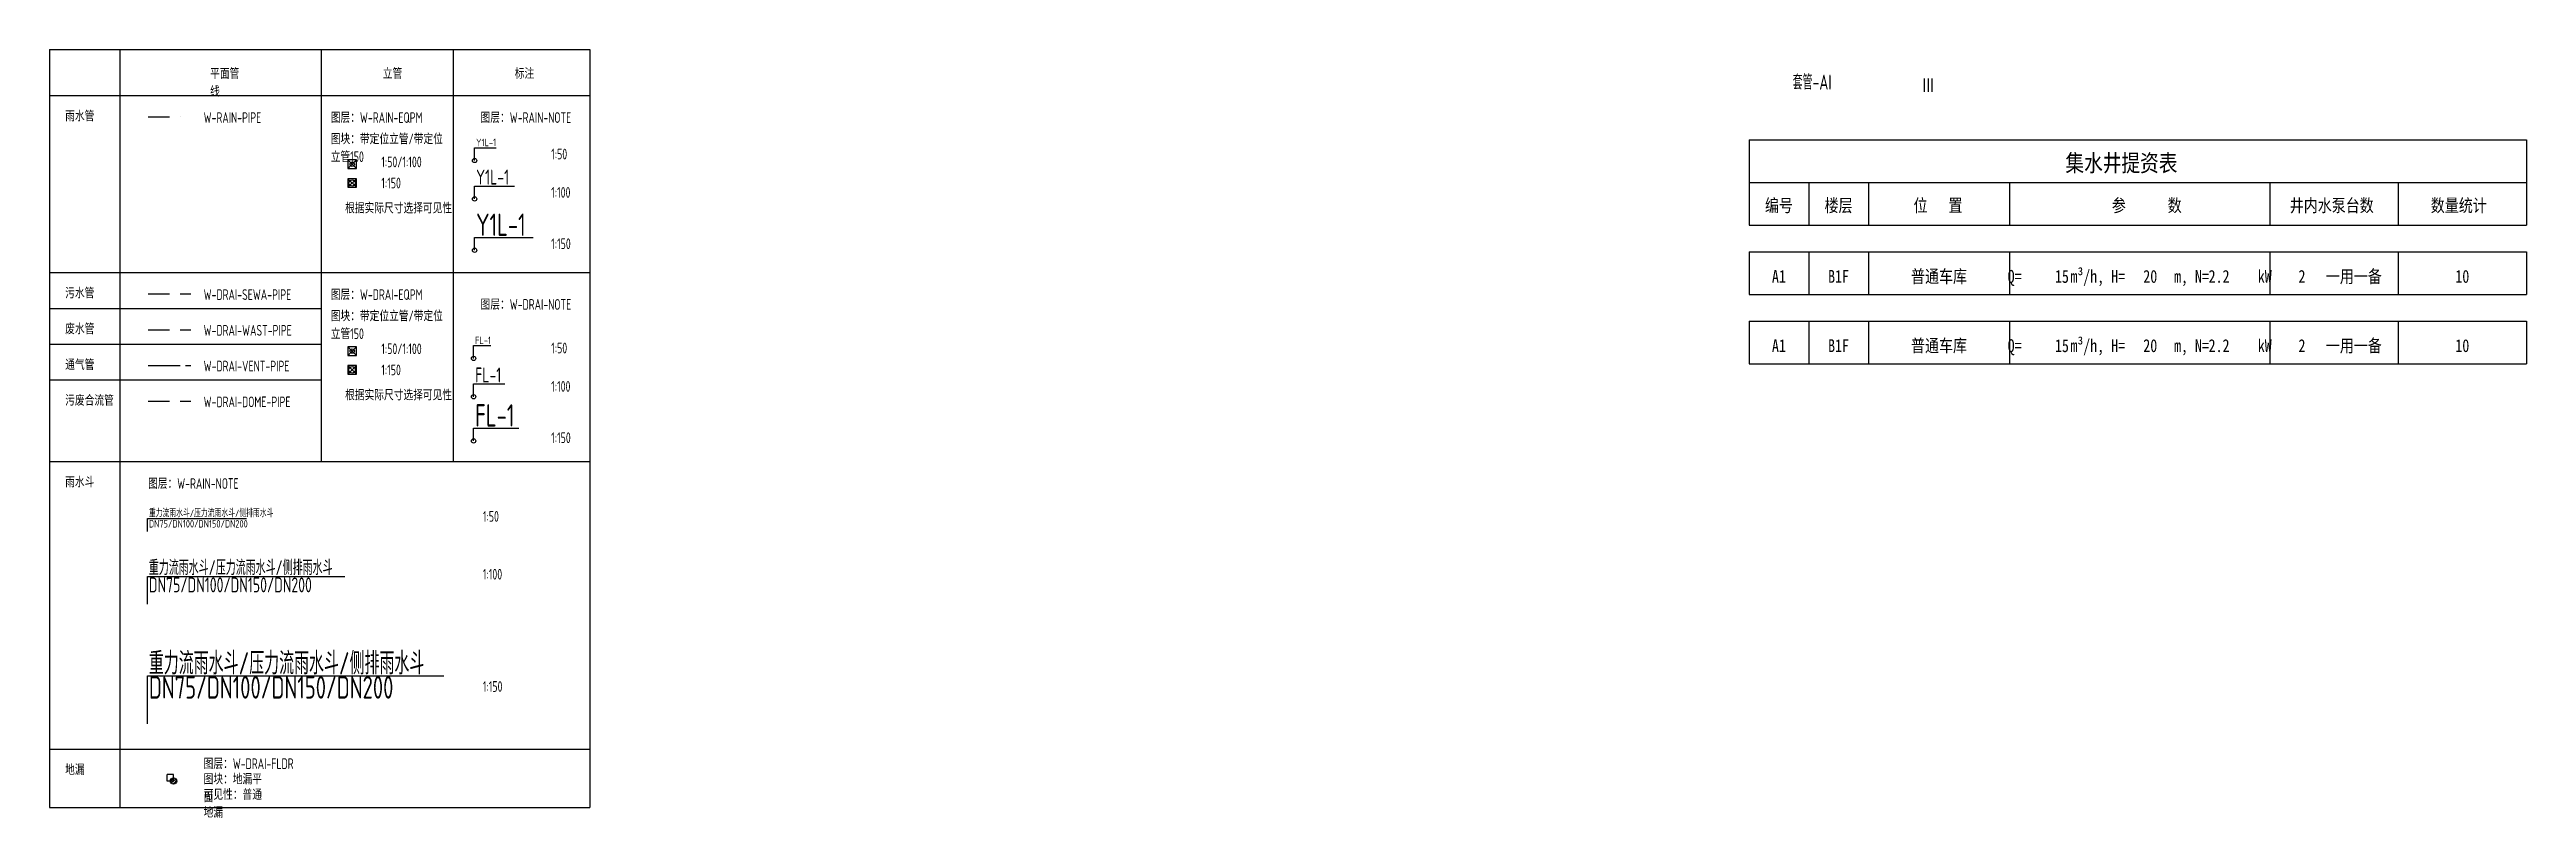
# Model space of a CAD drawing. Extents: x -84241 to 2571207, y -82302 to 1687411.
# Drawn here: x 27176 to 85097, y -82302 to -64560 of the extents above; entities that cross this region are included whole.
import ezdxf
from ezdxf.enums import TextEntityAlignment as Align

# ---------------------------------------------------------------- set-up
doc = ezdxf.new("R2010")
doc.units = 0
doc.header["$LTSCALE"] = 1000
for name, pattern in [('BORDER', [1.75, 0.5, -0.25, 0.5, -0.25, 0, -0.25]), ('CENTER2', [1.125, 0.75, -0.125, 0.125, -0.125]), ('DASHDOT', [1, 0.5, -0.25, 0, -0.25]), ('DASHED', [0.75, 0.5, -0.25])]:
    doc.linetypes.add(name, pattern=pattern)
doc.layers.get('0').update_dxf_attribs({"linetype": 'CONTINUOUS'})
doc.layers.get('Defpoints').update_dxf_attribs({"linetype": 'CONTINUOUS'})
for name, color, linetype in [('W-BUSH', 231, 'CONTINUOUS'), ('W-DRAI-EQPM', 50, 'CONTINUOUS'), ('W-DRAI-FLDR', 50, 'CONTINUOUS'), ('W-DRAI-NOTE', 50, 'CONTINUOUS'), ('W-DRAI-SEWA-PIPE', 4, 'DASHED'), ('W-DRAI-VENT-PIPE', 5, 'CENTER2'), ('W-DRAI-WAST-PIPE', 41, 'BORDER'), ('W-NOTE', 40, 'CONTINUOUS'), ('W-RAIN-EQPM', 60, 'CONTINUOUS'), ('W-RAIN-NOTE', 60, 'CONTINUOUS'), ('W-RAIN-PIPE', 6, 'DASHDOT')]:
    doc.layers.add(name, color=color, linetype=linetype)
doc.styles.add('TH-STYLE1', font='', dxfattribs={"width": 0.8})
doc.styles.add('TH-STYLE3', font='tssdeng.shx', dxfattribs={"width": 0.7, "bigfont": 'tssdchn.shx'})
doc.styles.get('TH-STYLE1').set_extended_font_data('STFangsong')

msp = doc.modelspace()

# ---------------------------------------------------------------- texts
at = {"style": 'TH-STYLE3', "width": 0.7}
for s, p in [('1:50/1:100', (34934.68, -67316.71)), ('1:50', (38906.89, -67131.99)), ('1:150', (34934.68, -67810.33)), ('1:100', (38906.89, -68030.24)), ('1:150', (38906.89, -69232.05)), ('1:50/1:100', (34934.68, -71690.72)), ('1:50', (38906.89, -71672.42)), ('1:150', (34934.68, -72184.33)), ('1:100', (38906.89, -72570.68)), ('1:150', (38906.89, -73772.48)), ('1:50', (37310.33, -75613.21)), ('1:100', (37310.33, -76966.61)), ('1:150', (37310.33, -79594.44))]:
    msp.add_text(s, height=250, dxfattribs=at).set_placement(p)
at = {"char_height": 250, "attachment_point": 1, "style": 'TH-STYLE3'}
for s, width, insert in [('平面管线', 701.8742, (30931.07, -64997.85)), ('立管', 701.8742, (34969.28, -64997.85)), ('标注', 701.8742, (38055.45, -64997.85)), ('雨水管', 701.8742, (27541.59, -65993.36)), ('污水管', 701.8742, (27541.59, -70136.54)), ('废水管', 701.8742, (27541.59, -70973.54)), ('通气管', 701.8742, (27541.59, -71810.54)), ('污废合流管', 1281.2322, (27541.59, -72647.54)), ('雨水斗', 701.8742, (27541.59, -74559.32)), ('地漏', 701.8742, (27541.59, -81291.45))]:
    msp.add_mtext_dynamic_manual_height_columns(s, width=width, gutter_width=1250, heights=[0], dxfattribs=dict(at, insert=insert))
for s, insert, width in [('W-RAIN-PIPE', (30779.38, -66027.85), 1498.2692), ('图层：W-RAIN-EQPM', (33752.06, -66027.85), 2400.4776), ('图层：W-RAIN-NOTE', (37255.48, -66027.85), 2602.0346), ('图块：带定位立管/带定位立管150', (33752.06, -66527.85), 2829.7416), ('根据实际尺寸选择可见性', (34087.16, -68147.35), 2400.4776), ('W-DRAI-SEWA-PIPE', (30779.38, -70171.04), 1498.2692), ('图层：W-DRAI-EQPM', (33752.06, -70171.04), 2400.4776), ('图块：带定位立管/带定位立管150', (33752.06, -70671.04), 2829.7416), ('图层：W-DRAI-NOTE', (37255.48, -70401.86), 2290.1401), ('W-DRAI-WAST-PIPE', (30779.38, -71008.04), 1498.2692), ('W-DRAI-VENT-PIPE', (30779.38, -71845.03), 1498.2692), ('W-DRAI-DOME-PIPE', (30779.38, -72682.03), 1498.2692), ('根据实际尺寸选择可见性', (34087.16, -72521.36), 2400.4776), ('图层：W-RAIN-NOTE', (29479.48, -74593.81), 2624.29), ('图层：W-DRAI-FLDR', (30779.38, -81150.53), 2875.0714), ('图块：地漏平面', (30779.38, -81511.89), 1498.2692), ('可见性：普通地漏', (30779.38, -81873.25), 1498.2692)]:
    msp.add_mtext(s, dxfattribs=dict(at, insert=insert, width=width))
at = {"layer": 'W-DRAI-NOTE', "style": 'TH-STYLE3', "width": 0.7}
for height, p in [(175, (37127.87, -71455.45)), (350, (37127.87, -72353.71)), (525, (37127.87, -73385.9))]:
    msp.add_text('FL-1', height=height, dxfattribs=at).set_placement(p)
at = {"layer": 'W-NOTE', "style": 'TH-STYLE3', "width": 0.7}
msp.add_text('套管-AI', height=350, dxfattribs=at).set_placement((67937.62, -65499.59))
at = {"layer": 'W-RAIN-NOTE', "style": 'TH-STYLE3', "width": 0.7}
for s, height, p in [('Y1L-1', 175, (37151.25, -66823.58)), ('Y1L-1', 350, (37151.25, -67721.83)), ('Y1L-1', 525, (37151.25, -68923.64)), ('重力流雨水斗/压力流雨水斗/侧排雨水斗', 175, (29499.54, -75503.9)), ('DN75/DN100/DN150/DN200', 175, (29499.54, -75748.9)), ('重力流雨水斗/压力流雨水斗/侧排雨水斗', 350, (29499.54, -76861.44)), ('DN75/DN100/DN150/DN200', 350, (29499.54, -77265.76)), ('重力流雨水斗/压力流雨水斗/侧排雨水斗', 525, (29499.54, -79188.18)), ('DN75/DN100/DN150/DN200', 525, (29499.54, -79752.5))]:
    msp.add_text(s, height=height, dxfattribs=at).set_placement(p)

# ---------------------------------------------------------------- blocks, each defined once
blk = doc.blocks.new('*U328')
for p, q in [((-46, 20), (-75, -4)), ((-46, 20), (-12, 48)), ((38, 32), (-38, -32)), ((17, 73), (-12, 48)), ((57, 48), (38, 32)), ((75, 4), (46, -20)), ((-38, -32), (-57, -48)), ((12, -48), (-17, -73)), ((12, -48), (46, -20))]:
    blk.add_line(p, q)
blk.add_circle((0, 0), 75)
at = {"layer": 'Defpoints'}
for p, q in [((0, 150), (-150, 150)), ((-150, 0), (-150, 150)), ((0, 0), (-150, 0)), ((0, 0), (0, 150))]:
    blk.add_line(p, q, dxfattribs=at)
blk = doc.blocks.new('*U417')
blk.add_circle((0, 0), 50)
at = {"layer": 'Defpoints', "color": 8}
for p, q in [((-100, 100), (100, -100)), ((100, 100), (-100, -100))]:
    blk.add_line(p, q, dxfattribs=at)
blk.add_lwpolyline([(-100, -100), (100, -100), (100, 100), (-100, 100)], close=True, dxfattribs=at)
for centre in [(-80, 80), (-80, -80)]:
    blk.add_circle(centre, 3.43, dxfattribs=at)
blk = doc.blocks.new('*U364')
blk.add_circle((0, 0), 75)
at = {"layer": 'Defpoints', "color": 8}
for p, q in [((-100, 100), (100, -100)), ((100, 100), (-100, -100))]:
    blk.add_line(p, q, dxfattribs=at)
blk.add_lwpolyline([(-100, -100), (100, -100), (100, 100), (-100, 100)], close=True, dxfattribs=at)
for centre in [(-80, 80), (-80, -80)]:
    blk.add_circle(centre, 3.43, dxfattribs=at)
blk = doc.blocks.new('*U437')
at = {"layer": 'W-NOTE'}
for p, q in [((0, 0), (18179, 0)), ((18179, 0), (18179, -2000)), ((0, 0), (0, -2000)), ((0, -1000), (18179, -1000)), ((1396, -1000), (1396, -2000)), ((2791, -1000), (2791, -2000)), ((6091, -1000), (6091, -2000)), ((12179, -1000), (12179, -2000)), ((15179, -1000), (15179, -2000))]:
    blk.add_line(p, q, dxfattribs=at)
blk.add_lwpolyline([(0, -2000), (18179, -2000)], dxfattribs=at)
at = {"layer": 'W-NOTE', "style": 'TH-STYLE1', "width": 0.8}
blk.add_text('集水井提资表', height=400, dxfattribs=at).set_placement((7398, -861), align=Align.BOTTOM_LEFT)
at = {"layer": 'W-NOTE', "color": 1, "style": 'TH-STYLE1', "width": 0.8}
blk.add_text('编号', height=300, dxfattribs=at).set_placement((371, -1684))
at = {"layer": 'W-NOTE', "style": 'TH-STYLE1', "width": 0.8}
for s, p in [('楼层', (1766, -1684)), ('位   置', (3847, -1684)), ('参      数', (8483, -1684)), ('井内水泵台数', (12644, -1684)), ('数量统计', (15942, -1684))]:
    blk.add_text(s, height=300, dxfattribs=at).set_placement(p)
blk = doc.blocks.new('*U438')
at = {"layer": 'W-NOTE'}
for p, q in [((0, 0), (18179, 0)), ((1396, 0), (1396, -1000)), ((15179, 0), (15179, -1000)), ((18179, 0), (18179, -1000)), ((0, 0), (0, -1000)), ((2791, 0), (2791, -1000)), ((6091, 0), (6091, -1000)), ((12179, 0), (12179, -1000))]:
    blk.add_line(p, q, dxfattribs=at)
blk.add_lwpolyline([(0, -1000), (18179, -1000)], dxfattribs=at)
at = {"layer": 'W-NOTE', "style": 'TH-STYLE1', "width": 0.8}
for s, p in [('Q=       m³/h, H=       m, N=       kW', (9135, -814)), ('一用一备', (14143, -814))]:
    blk.add_text(s, height=300, dxfattribs=at).set_placement(p, align=Align.BOTTOM_CENTER)
at = {"layer": 'W-NOTE', "color": 1, "style": 'TH-STYLE1', "width": 0.8}
blk.add_attdef('集水井编号', text='', height=300, dxfattribs=at).set_placement((698, -814), align=Align.BOTTOM_CENTER)
at = {"layer": 'W-NOTE', "style": 'TH-STYLE1', "width": 0.8}
for tag, p in [('楼层编号', (2093, -814)), ('位置', (4441, -814)), ('流量', (7316, -814)), ('扬程', (9382, -814)), ('电量', (10990, -814)), ('井内水泵台数', (12929, -814)), ('数量统计', (16679, -814))]:
    blk.add_attdef(tag, text='', height=300, dxfattribs=at).set_placement(p, align=Align.BOTTOM_CENTER)
blk = doc.blocks.new('*U441')
for p, q in [((-100, 0), (-100, -350)), ((100, 0), (100, -350))]:
    blk.add_line(p, q)
at = {"layer": 'Defpoints'}
blk.add_line((0, 0), (0, -350), dxfattribs=at)

# ---------------------------------------------------------------- linework, layer by layer
for p, q in [((27176.22, -64559.85), (39814.03, -64559.85)), ((27176.22, -64559.85), (27176.22, -82301.62)), ((28820.79, -64559.85), (28820.79, -82301.62)), ((33529.85, -64559.85), (33529.85, -74204.09)), ((36618.09, -64559.85), (36618.09, -74204.09)), ((39814.03, -64559.85), (39814.03, -82301.62)), ((27176.22, -65638.13), (39814.03, -65638.13)), ((27176.22, -69781.32), (39814.03, -69781.32)), ((27176.22, -70618.32), (33529.85, -70618.32)), ((27176.22, -71455.31), (33529.85, -71455.31)), ((27176.22, -72292.31), (33529.85, -72292.31)), ((27176.22, -74204.09), (39814.03, -74204.09)), ((27176.22, -80936.22), (39814.03, -80936.22)), ((27176.22, -82301.62), (39814.03, -82301.62))]:
    msp.add_line(p, q)
at = {"layer": 'W-DRAI-EQPM'}
for centre in [(37092.87, -71790.45), (37092.87, -72688.71), (37092.87, -73720.9)]:
    msp.add_circle(centre, 50, dxfattribs=at)
at = {"layer": 'W-DRAI-NOTE'}
for points in [[(37092.87, -71790.45), (37092.87, -71490.45), (37492.11, -71490.45)], [(37092.87, -72688.71), (37092.87, -72388.71), (37822.63, -72388.71)], [(37092.87, -73720.9), (37092.87, -73420.9), (38153.89, -73420.9)]]:
    msp.add_lwpolyline(points, dxfattribs=at)
at = {"layer": 'W-DRAI-SEWA-PIPE'}
for p, q in [((29479.37, -70282.1), (30479.37, -70282.1)), ((29479.37, -72793.09), (30479.37, -72793.09))]:
    msp.add_line(p, q, dxfattribs=at)
at = {"layer": 'W-DRAI-VENT-PIPE'}
msp.add_line((29479.37, -71956.1), (30479.37, -71956.1), dxfattribs=at)
at = {"layer": 'W-DRAI-WAST-PIPE', "linetype": 'BORDER'}
msp.add_line((29479.37, -71119.1), (30479.37, -71119.1), dxfattribs=at)
at = {"layer": 'W-RAIN-EQPM'}
for centre in [(37116.25, -67158.58), (37116.25, -68056.83), (37116.25, -69258.64)]:
    msp.add_circle(centre, 50, dxfattribs=at)
at = {"layer": 'W-RAIN-NOTE'}
for points in [[(37116.25, -67158.58), (37116.25, -66858.58), (37619.36, -66858.58)], [(37116.25, -68056.83), (37116.25, -67756.83), (38051.89, -67756.83)], [(37116.25, -69258.64), (37116.25, -68958.64), (38489.28, -68958.64)], [(29464.54, -75838.9), (29464.54, -75538.9), (31778.21, -75538.9)], [(29464.54, -77543.8), (29464.54, -76896.44), (34083.08, -76896.44)], [(29464.54, -80346.14), (29464.54, -79223.18), (36396.4, -79223.18)]]:
    msp.add_lwpolyline(points, dxfattribs=at)
at = {"layer": 'W-RAIN-PIPE'}
msp.add_line((29479.37, -66138.91), (30479.37, -66138.91), dxfattribs=at)

# ---------------------------------------------------------------- block references
msp.add_blockref('*U437', (66918.51, -66675.39))
for p in [(66918.51, -69296.47), (66918.51, -70917.55)]:
    msp.add_blockref('*U438', p).add_auto_attribs({'集水井编号': 'A1', '楼层编号': 'B1F', '位置': '普通车库', '流量': '15', '扬程': '20', '电量': '2.2', '井内水泵台数': '2', '数量统计': '10'})
at = {"layer": 'W-BUSH', "xscale": 0.8999999999999999, "yscale": 0.8999999999999999, "zscale": 0.8999999999999999}
msp.add_blockref('*U441', (71105.22, -65239), dxfattribs=at)
at = {"layer": 'W-DRAI-EQPM'}
for name, p in [('*U417', (34254.18, -71619.86)), ('*U364', (34251.11, -72057.81))]:
    msp.add_blockref(name, p, dxfattribs=at)
at = {"layer": 'W-DRAI-FLDR'}
msp.add_blockref('*U328', (30074.06, -81682.2), dxfattribs=at)
at = {"layer": 'W-RAIN-EQPM'}
for name, p in [('*U417', (34254.18, -67245.86)), ('*U364', (34251.11, -67683.8))]:
    msp.add_blockref(name, p, dxfattribs=at)

msp.set_redraw_order([(e.dxf.handle, doc.entitydb.next_handle()) for e in msp.query("TEXT MTEXT ATTDEF DIMENSION ARC_DIMENSION")])  # texts and dimensions are drawn at this point

doc.saveas('drawing.dxf')
